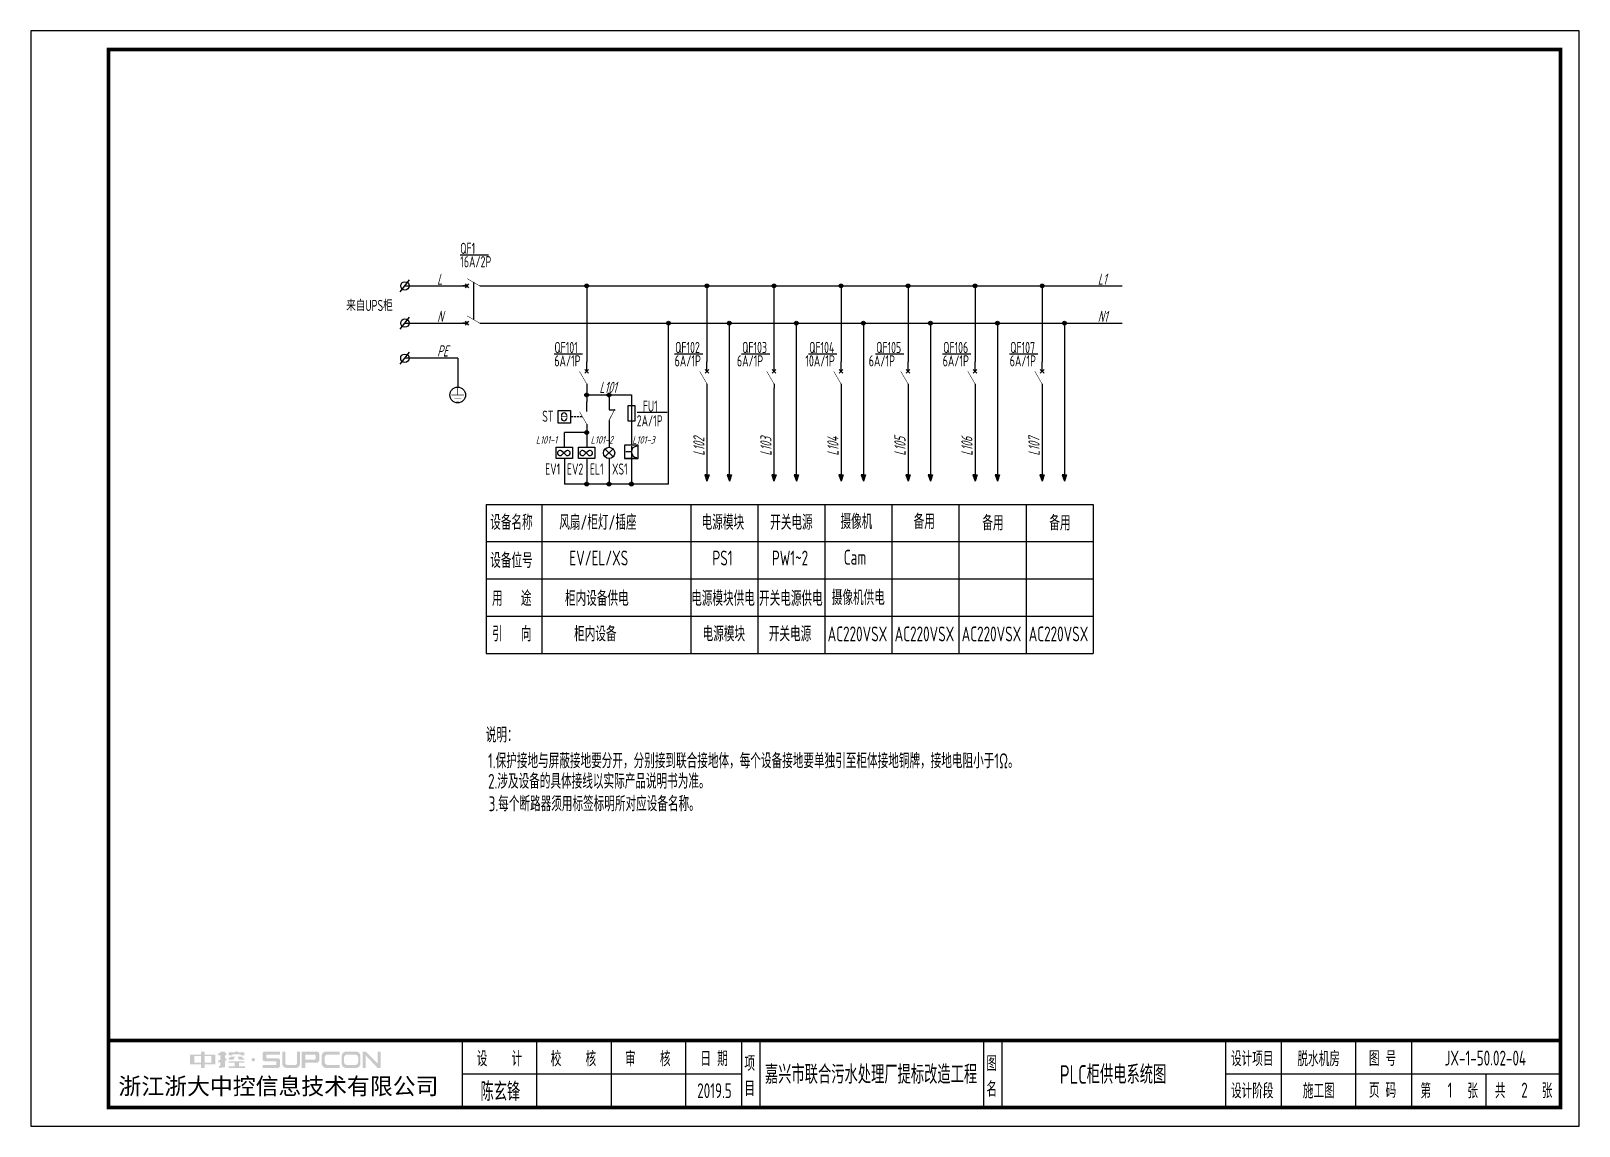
# Model space of a CAD drawing. Header units: millimetres. Extents: x 30557 to 235556, y -116603 to -73383.
# Drawn here: x 94294 to 98452, y -76323 to -73383 of the extents above; entities that cross this region are included whole.
import ezdxf
from ezdxf.enums import TextEntityAlignment as Align

# ---------------------------------------------------------------- set-up
doc = ezdxf.new("R2010")
doc.units = ezdxf.units.MM
for name, color, linetype in [('1', 3, 'Continuous'), ('ABDE_DENG', 4, 'Continuous'), ('AXIS', 4, 'Continuous'), ('HZ', 7, 'Continuous'), ('文字', 5, 'Continuous')]:
    doc.layers.add(name, color=color, linetype=linetype)
doc.layers.add('_Drawing', color=7, linetype='Continuous', lineweight=25)
doc.styles.add('supcon', font='sceie.shx', dxfattribs={"width": 0.75, "height": 40, "bigfont": 'sceic.shx'})
doc.styles.add('SYS', font='romans.shx', dxfattribs={"width": 0.7})
doc.styles.add('Title', font='', dxfattribs={"height": 45})
doc.styles.add('宋体', font='')
doc.styles.get('Title').set_extended_font_data('SimHei')
doc.styles.get('宋体').set_extended_font_data('SimSun')

msp = doc.modelspace()

# ---------------------------------------------------------------- texts
at = {"color": 3, "style": 'supcon', "width": 0.75}
for s, height, p in [('脱水机房', 40, (97752.2, -76140.5)), ('陈玄锋', 50, (95554.3, -76228)), ('2019.5', 40, (96129.3, -76228)), ('1', 40, (98104.8, -76226.6))]:
    msp.add_text(s, height=height, dxfattribs=at).set_placement(p, align=Align.MIDDLE)
at = {"layer": '1', "color": 0, "style": 'supcon', "width": 0.75}
for s, height, p in [('QF1', 30, (95446.6, -73981.5)), ('16A/2P', 30, (95446.6, -74017.5)), ('来自UPS柜', 30, (95140.2, -74134.9)), ('QF101', 30, (95699.4, -74247.7)), ('QF102', 30, (96023.7, -74247.7)), ('QF103', 30, (96203.7, -74247.7)), ('QF104', 30, (96383.7, -74247.7)), ('QF105', 30, (96563.7, -74247.7)), ('QF106', 30, (96743.7, -74247.7)), ('QF107', 30, (96923.7, -74247.7)), ('6A/1P', 30, (95699.4, -74283.6)), ('6A/1P', 30, (96022.5, -74283.6)), ('6A/1P', 30, (96189.8, -74283.6)), ('10A/1P', 30, (96373.5, -74283.6)), ('6A/1P', 30, (96543.8, -74283.6)), ('6A/1P', 30, (96742.5, -74283.6)), ('6A/1P', 30, (96922.5, -74283.6)), ('FU1', 30, (95936.9, -74405.2)), ('ST', 30, (95666.7, -74432.4)), ('2A/1P', 30, (95920.6, -74444.5)), ('EV1', 30, (95674.5, -74574.1)), ('EV2', 30, (95733, -74574.1)), ('EL1', 30, (95794.5, -74574.1)), ('XS1', 30, (95854.1, -74574.1)), ('设备名称', 40, (95527.1, -74722.3)), ('设备位号', 40, (95527.1, -74824.5)), ('用   途', 40, (95532, -74926.5)), ('引   向', 40, (95532, -75021.8))]:
    msp.add_text(s, height=height, dxfattribs=at).set_placement(p)
at = {"layer": '1', "color": 0, "style": 'supcon', "oblique": 15, "width": 0.75}
for s, p in [('L', (95384.4, -74064.3)), ('L1', (97158.8, -74064.3)), ('N', (95384.4, -74164.3)), ('N1', (97158.8, -74164.3)), ('PE', (95384.4, -74257.1))]:
    msp.add_text(s, height=30, dxfattribs=at).set_placement(p)
for s, height, rotation, p in [('L101', 30, 0.2156, (95820.3, -74354.9)), ('L102', 30, 90.2156, (96102.6, -74523.3)), ('L103', 30, 90.2156, (96282.6, -74523.3)), ('L105', 30, 90.2156, (96642.6, -74523.3)), ('L106', 30, 90.2156, (96822.6, -74523.3)), ('L107', 30, 90.2156, (97002.6, -74523.3)), ('L101-1', 20, 0.2156, (95649.7, -74490.9)), ('L101-2', 20, 0.2156, (95796.7, -74490.9)), ('L101-3', 20, 0.2156, (95908.5, -74490.9)), ('L104', 30, 90.2156, (96462.6, -74523.3))]:
    msp.add_text(s, height=height, rotation=rotation, dxfattribs=at).set_placement(p)
at = {"layer": '1', "color": 7, "style": 'supcon', "width": 0.75}
for s, p in [('摄像机', (96467.8, -74720.2)), ('风扇/柜灯/插座', (95712.4, -74722.3)), ('电源模块', (96094.9, -74722.3)), ('开关电源', (96279, -74722.3)), ('备用', (96848.8, -74723.8)), ('备用', (97028.8, -74723.8)), ('EV/EL/XS', (95739.6, -74818)), ('PS1', (96123.9, -74818)), ('PW1~2', (96283.7, -74818)), ('Cam', (96476.7, -74815.9)), ('柜内设备供电', (95728, -74926.5)), ('电源模块供电', (96066.8, -74926.5)), ('开关电源供电', (96248.9, -74926.5)), ('摄像机供电', (96444.4, -74924.4)), ('柜内设备', (95752.4, -75021.8)), ('电源模块', (96097.5, -75021.8)), ('开关电源', (96275.3, -75021.8)), ('AC220VSX', (96433.4, -75021.8)), ('AC220VSX', (96793.4, -75021.8)), ('AC220VSX', (96973.4, -75021.8)), ('说明：', (95515, -75293.3)), ('1.保护接地与屏蔽接地要分开，分别接到联合接地体，每个设备接地要单独引至柜体接地铜牌，接地电阻小于1Ω。', (95521.3, -75362.5)), ('2.涉及设备的具体接线以实际产品说明书为准。', (95521.3, -75417.4)), ('3.每个断路器须用标签标明所对应设备名称。', (95522.9, -75477.8))]:
    msp.add_text(s, height=40, dxfattribs=at).set_placement(p)
at = {"layer": '1', "color": 1, "style": 'supcon', "width": 0.75}
for s, p in [('备用', (96664.4, -74720.1)), ('AC220VSX', (96613.4, -75021.8))]:
    msp.add_text(s, height=40, dxfattribs=at).set_placement(p)
at = {"layer": '_Drawing', "color": 3, "style": 'supcon', "width": 0.75}
for s, height, p in [('JX-1-50.02-04', 40, (98200, -76140.5)), ('嘉兴市联合污水处理厂提标改造工程', 50, (96549.9, -76181.9)), ('PLC柜供电系统图', 50, (97199.9, -76181.9)), ('2', 40, (98304.8, -76226.6))]:
    msp.add_text(s, height=height, dxfattribs=at).set_placement(p, align=Align.MIDDLE)

# ---------------------------------------------------------------- blocks, each defined once
blk = doc.blocks.new('中控·SUPCON')
at = {"linetype": 'Continuous'}
h = blk.add_hatch(color=2, dxfattribs=at)
h.dxf.hatch_style = 1
h.paths.add_polyline_path([(34, 33), (20, 33), (20, 37), (15, 37), (15, 36), (15, 33), (0, 33), (0, 20), (13, 20), (15, 20), (15, 15), (20, 15), (20, 20), (22, 20), (34, 20)])
h.paths.add_polyline_path([(20, 30), (20, 31), (29, 31), (29, 22), (20, 22)], flags=16)
h.paths.add_polyline_path([(15, 30), (15, 22), (6, 22), (6, 31), (15, 31)], flags=16)
h.paths.add_polyline_path([(47, 32), (49, 32), (49, 35), (47, 35), (47, 37), (41, 37), (41, 35), (38, 35), (38, 32), (41, 32), (41, 25.8), (38, 25), (38, 22), (41, 22.8), (41, 18.3), (39, 17), (39, 15), (47, 16), (47, 24.5), (49, 25), (49, 28), (47, 27.5)])
h.paths.add_polyline_path([(61, 30), (55, 30), (52, 28), (52, 26), (58, 26)])
h.paths.add_polyline_path([(73, 28), (71, 28), (70, 30), (64, 30), (66, 26), (73, 26)])
h.paths.add_polyline_path([(73, 36), (64.6, 36), (64.6, 37), (60.4, 37), (60.4, 36), (52, 36), (52, 32), (56.8, 32), (56.8, 33.1), (68.2, 33.1), (68.2, 32), (73, 32)])
h.paths.add_polyline_path([(66, 22), (73, 22), (73, 24), (52, 24), (52, 22), (60, 22), (60, 17), (52, 17), (52, 15), (74, 15), (74, 17), (66, 17)])
h.paths.add_polyline_path([(82.7, 26.1, 1), (87.6, 26.1, 1)])
h.paths.add_polyline_path([(118, 28), (103.5, 28, -0.414214), (102.5, 29), (102.5, 32, -0.414214), (103.5, 33), (121, 33), (121, 37), (100.5, 37, 0.414214), (97.5, 34), (97.5, 27, 0.414214), (100.5, 24), (115, 24, -0.414214), (116, 23), (116, 20, -0.414214), (115, 19), (97.5, 19), (97.5, 15), (118, 15, 0.414214), (121, 18), (121, 25, 0.414214)])
h.paths.add_polyline_path([(128, 37), (124, 37), (124, 36), (124, 21, 0.414214), (130, 15), (142, 15, 0.414214), (148, 21), (148, 37), (144, 37), (144, 22, -0.414214), (141, 19), (131, 19, -0.414214), (128, 22)])
h.paths.add_polyline_path([(174, 26), (174, 33, 0.414214), (170, 37), (150, 37), (150, 36), (150, 15), (155, 15), (155, 22), (170, 22, 0.414214)])
h.paths.add_polyline_path([(167, 26), (155, 26), (155, 33), (167, 33, -0.414214), (169, 31), (169, 28, -0.414214)], flags=16)
h.paths.add_polyline_path([(201, 19), (185, 19, -0.414214), (181, 23), (181, 29, -0.414214), (185, 33), (201, 33), (201, 37), (183, 37, 0.414214), (177, 31), (177, 21, 0.414214), (183, 15), (201, 15)])
h.paths.add_polyline_path([(229, 21), (229, 31, 0.414214), (223, 37), (210, 37, 0.414214), (204, 31), (204, 21, 0.414214), (210, 15), (223, 15, 0.414214)])
h.paths.add_polyline_path([(207, 23), (207, 29, -0.414214), (211, 33), (222, 33, -0.414214), (226, 29), (226, 23, -0.414214), (222, 19), (211, 19, -0.414214)], flags=16)
h.paths.add_polyline_path([(236, 32.1), (252, 15), (256, 15), (256, 37), (252, 37), (252, 21), (236, 37), (232, 37), (232, 36), (232, 15), (236, 15)])
h = blk.add_hatch(color=2, dxfattribs=at)
h.dxf.hatch_style = 1
h.paths.add_polyline_path([(34, 33), (20, 33), (20, 37), (15, 37), (15, 36), (15, 33), (0, 33), (0, 20), (13, 20), (15, 20), (15, 15), (20, 15), (20, 20), (22, 20), (34, 20)])
h.paths.add_polyline_path([(20, 30), (20, 31), (29, 31), (29, 22), (20, 22)], flags=16)
h.paths.add_polyline_path([(15, 30), (15, 22), (6, 22), (6, 31), (15, 31)], flags=16)
h.paths.add_polyline_path([(47, 32), (49, 32), (49, 35), (47, 35), (47, 37), (41, 37), (41, 35), (38, 35), (38, 32), (41, 32), (41, 25.8), (38, 25), (38, 22), (41, 22.8), (41, 18.3), (39, 17), (39, 15), (47, 16), (47, 24.5), (49, 25), (49, 28), (47, 27.5)])
h.paths.add_polyline_path([(61, 30), (55, 30), (52, 28), (52, 26), (58, 26)])
h.paths.add_polyline_path([(73, 28), (71, 28), (70, 30), (64, 30), (66, 26), (73, 26)])
h.paths.add_polyline_path([(73, 36), (64.6, 36), (64.6, 37), (60.4, 37), (60.4, 36), (52, 36), (52, 32), (56.8, 32), (56.8, 33.1), (68.2, 33.1), (68.2, 32), (73, 32)])
h.paths.add_polyline_path([(66, 22), (73, 22), (73, 24), (52, 24), (52, 22), (60, 22), (60, 17), (52, 17), (52, 15), (74, 15), (74, 17), (66, 17)])
h.paths.add_polyline_path([(82.7, 26.1, 1), (87.6, 26.1, 1)])
h.paths.add_polyline_path([(118, 28), (103.5, 28, -0.414214), (102.5, 29), (102.5, 32, -0.414214), (103.5, 33), (121, 33), (121, 37), (100.5, 37, 0.414214), (97.5, 34), (97.5, 27, 0.414214), (100.5, 24), (115, 24, -0.414214), (116, 23), (116, 20, -0.414214), (115, 19), (97.5, 19), (97.5, 15), (118, 15, 0.414214), (121, 18), (121, 25, 0.414214)])
h.paths.add_polyline_path([(128, 37), (124, 37), (124, 36), (124, 21, 0.414214), (130, 15), (142, 15, 0.414214), (148, 21), (148, 37), (144, 37), (144, 22, -0.414214), (141, 19), (131, 19, -0.414214), (128, 22)])
h.paths.add_polyline_path([(174, 26), (174, 33, 0.414214), (170, 37), (150, 37), (150, 36), (150, 15), (155, 15), (155, 22), (170, 22, 0.414214)])
h.paths.add_polyline_path([(167, 26), (155, 26), (155, 33), (167, 33, -0.414214), (169, 31), (169, 28, -0.414214)], flags=16)
h.paths.add_polyline_path([(201, 19), (185, 19, -0.414214), (181, 23), (181, 29, -0.414214), (185, 33), (201, 33), (201, 37), (183, 37, 0.414214), (177, 31), (177, 21, 0.414214), (183, 15), (201, 15)])
h.paths.add_polyline_path([(229, 21), (229, 31, 0.414214), (223, 37), (210, 37, 0.414214), (204, 31), (204, 21, 0.414214), (210, 15), (223, 15, 0.414214)])
h.paths.add_polyline_path([(207, 23), (207, 29, -0.414214), (211, 33), (222, 33, -0.414214), (226, 29), (226, 23, -0.414214), (222, 19), (211, 19, -0.414214)], flags=16)
h.paths.add_polyline_path([(236, 32.1), (252, 15), (256, 15), (256, 37), (252, 37), (252, 21), (236, 37), (232, 37), (232, 36), (232, 15), (236, 15)])
h = blk.add_hatch(color=2, dxfattribs=at)
h.dxf.hatch_style = 1
h.paths.add_polyline_path([(34, 33), (20, 33), (20, 37), (15, 37), (15, 36), (15, 33), (0, 33), (0, 20), (13, 20), (15, 20), (15, 15), (20, 15), (20, 20), (22, 20), (34, 20)])
h.paths.add_polyline_path([(20, 30), (20, 31), (29, 31), (29, 22), (20, 22)], flags=16)
h.paths.add_polyline_path([(15, 30), (15, 22), (6, 22), (6, 31), (15, 31)], flags=16)
h.paths.add_polyline_path([(47, 32), (49, 32), (49, 35), (47, 35), (47, 37), (41, 37), (41, 35), (38, 35), (38, 32), (41, 32), (41, 25.8), (38, 25), (38, 22), (41, 22.8), (41, 18.3), (39, 17), (39, 15), (47, 16), (47, 24.5), (49, 25), (49, 28), (47, 27.5)])
h.paths.add_polyline_path([(61, 30), (55, 30), (52, 28), (52, 26), (58, 26)])
h.paths.add_polyline_path([(73, 28), (71, 28), (70, 30), (64, 30), (66, 26), (73, 26)])
h.paths.add_polyline_path([(73, 36), (64.6, 36), (64.6, 37), (60.4, 37), (60.4, 36), (52, 36), (52, 32), (56.8, 32), (56.8, 33.1), (68.2, 33.1), (68.2, 32), (73, 32)])
h.paths.add_polyline_path([(66, 22), (73, 22), (73, 24), (52, 24), (52, 22), (60, 22), (60, 17), (52, 17), (52, 15), (74, 15), (74, 17), (66, 17)])
h.paths.add_polyline_path([(82.7, 26.1, 1), (87.6, 26.1, 1)])
h.paths.add_polyline_path([(118, 28), (103.5, 28, -0.414214), (102.5, 29), (102.5, 32, -0.414214), (103.5, 33), (121, 33), (121, 37), (100.5, 37, 0.414214), (97.5, 34), (97.5, 27, 0.414214), (100.5, 24), (115, 24, -0.414214), (116, 23), (116, 20, -0.414214), (115, 19), (97.5, 19), (97.5, 15), (118, 15, 0.414214), (121, 18), (121, 25, 0.414214)])
h.paths.add_polyline_path([(128, 37), (124, 37), (124, 36), (124, 21, 0.414214), (130, 15), (142, 15, 0.414214), (148, 21), (148, 37), (144, 37), (144, 22, -0.414214), (141, 19), (131, 19, -0.414214), (128, 22)])
h.paths.add_polyline_path([(174, 26), (174, 33, 0.414214), (170, 37), (150, 37), (150, 36), (150, 15), (155, 15), (155, 22), (170, 22, 0.414214)])
h.paths.add_polyline_path([(167, 26), (155, 26), (155, 33), (167, 33, -0.414214), (169, 31), (169, 28, -0.414214)], flags=16)
h.paths.add_polyline_path([(201, 19), (185, 19, -0.414214), (181, 23), (181, 29, -0.414214), (185, 33), (201, 33), (201, 37), (183, 37, 0.414214), (177, 31), (177, 21, 0.414214), (183, 15), (201, 15)])
h.paths.add_polyline_path([(229, 21), (229, 31, 0.414214), (223, 37), (210, 37, 0.414214), (204, 31), (204, 21, 0.414214), (210, 15), (223, 15, 0.414214)])
h.paths.add_polyline_path([(207, 23), (207, 29, -0.414214), (211, 33), (222, 33, -0.414214), (226, 29), (226, 23, -0.414214), (222, 19), (211, 19, -0.414214)], flags=16)
h.paths.add_polyline_path([(236, 32.1), (252, 15), (256, 15), (256, 37), (252, 37), (252, 21), (236, 37), (232, 37), (232, 36), (232, 15), (236, 15)])
h = blk.add_hatch(color=2, dxfattribs=at)
h.dxf.hatch_style = 1
h.paths.add_polyline_path([(34, 33), (20, 33), (20, 37), (15, 37), (15, 36), (15, 33), (0, 33), (0, 20), (13, 20), (15, 20), (15, 15), (20, 15), (20, 20), (22, 20), (34, 20)])
h.paths.add_polyline_path([(20, 30), (20, 31), (29, 31), (29, 22), (20, 22)], flags=16)
h.paths.add_polyline_path([(15, 30), (15, 22), (6, 22), (6, 31), (15, 31)], flags=16)
h.paths.add_polyline_path([(47, 32), (49, 32), (49, 35), (47, 35), (47, 37), (41, 37), (41, 35), (38, 35), (38, 32), (41, 32), (41, 25.8), (38, 25), (38, 22), (41, 22.8), (41, 18.3), (39, 17), (39, 15), (47, 16), (47, 24.5), (49, 25), (49, 28), (47, 27.5)])
h.paths.add_polyline_path([(61, 30), (55, 30), (52, 28), (52, 26), (58, 26)])
h.paths.add_polyline_path([(73, 28), (71, 28), (70, 30), (64, 30), (66, 26), (73, 26)])
h.paths.add_polyline_path([(73, 36), (64.6, 36), (64.6, 37), (60.4, 37), (60.4, 36), (52, 36), (52, 32), (56.8, 32), (56.8, 33.1), (68.2, 33.1), (68.2, 32), (73, 32)])
h.paths.add_polyline_path([(66, 22), (73, 22), (73, 24), (52, 24), (52, 22), (60, 22), (60, 17), (52, 17), (52, 15), (74, 15), (74, 17), (66, 17)])
h.paths.add_polyline_path([(82.7, 26.1, 1), (87.6, 26.1, 1)])
h.paths.add_polyline_path([(118, 28), (103.5, 28, -0.414214), (102.5, 29), (102.5, 32, -0.414214), (103.5, 33), (121, 33), (121, 37), (100.5, 37, 0.414214), (97.5, 34), (97.5, 27, 0.414214), (100.5, 24), (115, 24, -0.414214), (116, 23), (116, 20, -0.414214), (115, 19), (97.5, 19), (97.5, 15), (118, 15, 0.414214), (121, 18), (121, 25, 0.414214)])
h.paths.add_polyline_path([(128, 37), (124, 37), (124, 36), (124, 21, 0.414214), (130, 15), (142, 15, 0.414214), (148, 21), (148, 37), (144, 37), (144, 22, -0.414214), (141, 19), (131, 19, -0.414214), (128, 22)])
h.paths.add_polyline_path([(174, 26), (174, 33, 0.414214), (170, 37), (150, 37), (150, 36), (150, 15), (155, 15), (155, 22), (170, 22, 0.414214)])
h.paths.add_polyline_path([(167, 26), (155, 26), (155, 33), (167, 33, -0.414214), (169, 31), (169, 28, -0.414214)], flags=16)
h.paths.add_polyline_path([(201, 19), (185, 19, -0.414214), (181, 23), (181, 29, -0.414214), (185, 33), (201, 33), (201, 37), (183, 37, 0.414214), (177, 31), (177, 21, 0.414214), (183, 15), (201, 15)])
h.paths.add_polyline_path([(229, 21), (229, 31, 0.414214), (223, 37), (210, 37, 0.414214), (204, 31), (204, 21, 0.414214), (210, 15), (223, 15, 0.414214)])
h.paths.add_polyline_path([(207, 23), (207, 29, -0.414214), (211, 33), (222, 33, -0.414214), (226, 29), (226, 23, -0.414214), (222, 19), (211, 19, -0.414214)], flags=16)
h.paths.add_polyline_path([(236, 32.1), (252, 15), (256, 15), (256, 37), (252, 37), (252, 21), (236, 37), (232, 37), (232, 36), (232, 15), (236, 15)])
h = blk.add_hatch(color=2, dxfattribs=at)
h.dxf.hatch_style = 1
h.paths.add_polyline_path([(34, 33), (20, 33), (20, 37), (15, 37), (15, 36), (15, 33), (0, 33), (0, 20), (13, 20), (15, 20), (15, 15), (20, 15), (20, 20), (22, 20), (34, 20)])
h.paths.add_polyline_path([(20, 30), (20, 31), (29, 31), (29, 22), (20, 22)], flags=16)
h.paths.add_polyline_path([(15, 30), (15, 22), (6, 22), (6, 31), (15, 31)], flags=16)
h.paths.add_polyline_path([(47, 32), (49, 32), (49, 35), (47, 35), (47, 37), (41, 37), (41, 35), (38, 35), (38, 32), (41, 32), (41, 25.8), (38, 25), (38, 22), (41, 22.8), (41, 18.3), (39, 17), (39, 15), (47, 16), (47, 24.5), (49, 25), (49, 28), (47, 27.5)])
h.paths.add_polyline_path([(61, 30), (55, 30), (52, 28), (52, 26), (58, 26)])
h.paths.add_polyline_path([(73, 28), (71, 28), (70, 30), (64, 30), (66, 26), (73, 26)])
h.paths.add_polyline_path([(73, 36), (64.6, 36), (64.6, 37), (60.4, 37), (60.4, 36), (52, 36), (52, 32), (56.8, 32), (56.8, 33.1), (68.2, 33.1), (68.2, 32), (73, 32)])
h.paths.add_polyline_path([(66, 22), (73, 22), (73, 24), (52, 24), (52, 22), (60, 22), (60, 17), (52, 17), (52, 15), (74, 15), (74, 17), (66, 17)])
h.paths.add_polyline_path([(82.7, 26.1, 1), (87.6, 26.1, 1)])
h.paths.add_polyline_path([(118, 28), (103.5, 28, -0.414214), (102.5, 29), (102.5, 32, -0.414214), (103.5, 33), (121, 33), (121, 37), (100.5, 37, 0.414214), (97.5, 34), (97.5, 27, 0.414214), (100.5, 24), (115, 24, -0.414214), (116, 23), (116, 20, -0.414214), (115, 19), (97.5, 19), (97.5, 15), (118, 15, 0.414214), (121, 18), (121, 25, 0.414214)])
h.paths.add_polyline_path([(128, 37), (124, 37), (124, 36), (124, 21, 0.414214), (130, 15), (142, 15, 0.414214), (148, 21), (148, 37), (144, 37), (144, 22, -0.414214), (141, 19), (131, 19, -0.414214), (128, 22)])
h.paths.add_polyline_path([(174, 26), (174, 33, 0.414214), (170, 37), (150, 37), (150, 36), (150, 15), (155, 15), (155, 22), (170, 22, 0.414214)])
h.paths.add_polyline_path([(167, 26), (155, 26), (155, 33), (167, 33, -0.414214), (169, 31), (169, 28, -0.414214)], flags=16)
h.paths.add_polyline_path([(201, 19), (185, 19, -0.414214), (181, 23), (181, 29, -0.414214), (185, 33), (201, 33), (201, 37), (183, 37, 0.414214), (177, 31), (177, 21, 0.414214), (183, 15), (201, 15)])
h.paths.add_polyline_path([(229, 21), (229, 31, 0.414214), (223, 37), (210, 37, 0.414214), (204, 31), (204, 21, 0.414214), (210, 15), (223, 15, 0.414214)])
h.paths.add_polyline_path([(207, 23), (207, 29, -0.414214), (211, 33), (222, 33, -0.414214), (226, 29), (226, 23, -0.414214), (222, 19), (211, 19, -0.414214)], flags=16)
h.paths.add_polyline_path([(236, 32.1), (252, 15), (256, 15), (256, 37), (252, 37), (252, 21), (236, 37), (232, 37), (232, 36), (232, 15), (236, 15)])
h = blk.add_hatch(color=2, dxfattribs=at)
h.dxf.hatch_style = 1
h.paths.add_polyline_path([(34, 33), (20, 33), (20, 37), (15, 37), (15, 36), (15, 33), (0, 33), (0, 20), (13, 20), (15, 20), (15, 15), (20, 15), (20, 20), (22, 20), (34, 20)])
h.paths.add_polyline_path([(20, 30), (20, 31), (29, 31), (29, 22), (20, 22)], flags=16)
h.paths.add_polyline_path([(15, 30), (15, 22), (6, 22), (6, 31), (15, 31)], flags=16)
h.paths.add_polyline_path([(47, 32), (49, 32), (49, 35), (47, 35), (47, 37), (41, 37), (41, 35), (38, 35), (38, 32), (41, 32), (41, 25.8), (38, 25), (38, 22), (41, 22.8), (41, 18.3), (39, 17), (39, 15), (47, 16), (47, 24.5), (49, 25), (49, 28), (47, 27.5)])
h.paths.add_polyline_path([(61, 30), (55, 30), (52, 28), (52, 26), (58, 26)])
h.paths.add_polyline_path([(73, 28), (71, 28), (70, 30), (64, 30), (66, 26), (73, 26)])
h.paths.add_polyline_path([(73, 36), (64.6, 36), (64.6, 37), (60.4, 37), (60.4, 36), (52, 36), (52, 32), (56.8, 32), (56.8, 33.1), (68.2, 33.1), (68.2, 32), (73, 32)])
h.paths.add_polyline_path([(66, 22), (73, 22), (73, 24), (52, 24), (52, 22), (60, 22), (60, 17), (52, 17), (52, 15), (74, 15), (74, 17), (66, 17)])
h.paths.add_polyline_path([(82.7, 26.1, 1), (87.6, 26.1, 1)])
h.paths.add_polyline_path([(118, 28), (103.5, 28, -0.414214), (102.5, 29), (102.5, 32, -0.414214), (103.5, 33), (121, 33), (121, 37), (100.5, 37, 0.414214), (97.5, 34), (97.5, 27, 0.414214), (100.5, 24), (115, 24, -0.414214), (116, 23), (116, 20, -0.414214), (115, 19), (97.5, 19), (97.5, 15), (118, 15, 0.414214), (121, 18), (121, 25, 0.414214)])
h.paths.add_polyline_path([(128, 37), (124, 37), (124, 36), (124, 21, 0.414214), (130, 15), (142, 15, 0.414214), (148, 21), (148, 37), (144, 37), (144, 22, -0.414214), (141, 19), (131, 19, -0.414214), (128, 22)])
h.paths.add_polyline_path([(174, 26), (174, 33, 0.414214), (170, 37), (150, 37), (150, 36), (150, 15), (155, 15), (155, 22), (170, 22, 0.414214)])
h.paths.add_polyline_path([(167, 26), (155, 26), (155, 33), (167, 33, -0.414214), (169, 31), (169, 28, -0.414214)], flags=16)
h.paths.add_polyline_path([(201, 19), (185, 19, -0.414214), (181, 23), (181, 29, -0.414214), (185, 33), (201, 33), (201, 37), (183, 37, 0.414214), (177, 31), (177, 21, 0.414214), (183, 15), (201, 15)])
h.paths.add_polyline_path([(229, 21), (229, 31, 0.414214), (223, 37), (210, 37, 0.414214), (204, 31), (204, 21, 0.414214), (210, 15), (223, 15, 0.414214)])
h.paths.add_polyline_path([(207, 23), (207, 29, -0.414214), (211, 33), (222, 33, -0.414214), (226, 29), (226, 23, -0.414214), (222, 19), (211, 19, -0.414214)], flags=16)
h.paths.add_polyline_path([(236, 32.1), (252, 15), (256, 15), (256, 37), (252, 37), (252, 21), (236, 37), (232, 37), (232, 36), (232, 15), (236, 15)])
blk = doc.blocks.new('supcon图框')
at = {"linetype": 'Continuous'}
for p, q in [((6145.7, 4361.7), (1987.7, 4361.7)), ((1987.7, 4361.7), (1987.7, 1421.7)), ((6145.7, 1421.7), (6145.7, 4361.7)), ((1987.7, 1421.7), (6145.7, 1421.7))]:
    blk.add_line(p, q, dxfattribs=at)
for p, q in [((3145.7, 1651.7), (3145.7, 1471.7)), ((3345.7, 1651.7), (3345.7, 1471.7)), ((3545.7, 1651.7), (3545.7, 1471.7)), ((3745.7, 1651.7), (3745.7, 1471.7)), ((3895.7, 1651.7), (3895.7, 1471.7)), ((3945.7, 1651.7), (3945.7, 1471.7)), ((4545.7, 1651.7), (4545.7, 1471.7)), ((4595.7, 1651.7), (4595.7, 1471.7)), ((5195.7, 1651.7), (5195.7, 1471.7)), ((5345.7, 1651.7), (5345.7, 1471.7)), ((5545.7, 1651.7), (5545.7, 1471.7)), ((5695.7, 1651.7), (5695.7, 1471.7)), ((3145.7, 1561.7), (3895.7, 1561.7)), ((5195.7, 1561.7), (6095.7, 1561.7)), ((5895.7, 1561.7), (5895.7, 1471.7))]:
    blk.add_line(p, q)
at = {"linetype": 'Continuous', "const_width": 10}
blk.add_lwpolyline([(2195.7, 4311.7), (6095.7, 4311.7), (6095.7, 1471.7), (2195.7, 1471.7)], close=True, dxfattribs=at)
blk.add_lwpolyline([(2195.7, 1651.7), (6095.7, 1651.7)], dxfattribs=at)
at = {"linetype": 'Continuous', "xscale": 2, "yscale": 2, "zscale": 2}
blk.add_blockref('中控·SUPCON', (2414.6, 1547.7), dxfattribs=at)
at = {"style": 'supcon', "width": 0.75}
for s, p in [('设    计', (3246.2, 1604.2)), ('校    核', (3444.8, 1604.2)), ('审    核', (3644.5, 1604.2)), ('日 期', (3822.5, 1604.2)), ('设计项目', (5268, 1604.2)), ('图 号', (5618, 1604.2)), ('项', (3918.2, 1590.7)), ('图', (4568.2, 1590.7)), ('目', (3918.2, 1522.9)), ('名', (4568.2, 1522.9)), ('设计阶段', (5268, 1518.1)), ('施工图', (5446.5, 1518.1)), ('页 码', (5618, 1518.1)), ('第      张', (5797, 1518.1)), ('共      张', (5997, 1518.1))]:
    blk.add_text(s, height=40, dxfattribs=at).set_placement(p, align=Align.MIDDLE)
at = {"style": 'Title'}
blk.add_text('浙江浙大中控信息技术有限公司', height=45, dxfattribs=at).set_placement((2222.8, 1506.2))
blk = doc.blocks.new('S_301')
at = {"color": 0, "const_width": 0.3}
blk.add_lwpolyline([(0, -7.5), (-4.3, -0.06)], dxfattribs=at)
at = {"color": 0}
for points in [[(0, 0), (0, 5.72)], [(0, -7.5), (0, -10)]]:
    blk.add_lwpolyline(points, dxfattribs=at)
at = {"layer": 'HZ', "color": 7, "linetype": 'Continuous', "style": 'SYS', "width": 0.7, "flags": 1}
for tag in ['XYVALUE', 'VALUE']:
    blk.add_attdef(tag, text='', height=0.02, dxfattribs=at).set_placement((-0.55, 8.72), align=Align.MIDDLE)
blk = doc.blocks.new('1P断路器')
at = {"layer": '1', "color": 4}
for p, q in [((10913.1, 36538.9), (10903.8, 36530.3)), ((10913.1, 36530.3), (10903.8, 36538.9))]:
    blk.add_line(p, q, dxfattribs=at)
at = {"layer": 'ABDE_DENG', "linetype": 'Continuous', "xscale": 4, "yscale": 4, "zscale": 4}
blk.add_blockref('S_301', (10908.5, 36534.6), dxfattribs=at)
blk = doc.blocks.new('XX')
at = {"layer": 'ABDE_DENG', "linetype": 'Continuous'}
for p, q in [((-4.5, 0), (-5.5, 0)), ((-3, 0), (-4, 0)), ((-1.5, 0), (-2.5, 0)), ((0, 0), (-1, 0))]:
    blk.add_line(p, q, dxfattribs=at)
blk = doc.blocks.new('温控开关')
at = {"color": 4, "lineweight": -3}
for p, q in [((10981.5, 36493.3), (10981.5, 36523.3)), ((10981.5, 36523.3), (11011.5, 36523.3)), ((11011.5, 36523.3), (11011.5, 36508.3)), ((11011.5, 36493.3), (10981.5, 36493.3)), ((11011.5, 36508.3), (11011.5, 36493.3))]:
    blk.add_line(p, q, dxfattribs=at)
for centre, start, end in [((10995.9, 36511.4), 1.6021, 178.3979), ((10995.9, 36505.2), 181.6021, 358.3979)]:
    blk.add_arc(centre, 6.46, start, end, dxfattribs=at)
at = {"layer": 'ABDE_DENG', "linetype": 'Continuous'}
for name, p, xscale, yscale, zscale in [('S_301', (11049.8, 36521.1), 4, 4, 4), ('XX', (11039, 36508.3), 5, 5, 5)]:
    blk.add_blockref(name, p, dxfattribs=dict(at, xscale=xscale, yscale=yscale, zscale=zscale))
at = {"layer": '1', "color": 4, "style": '宋体', "width": 0.75}
blk.add_text('I', height=15, rotation=90.2156, dxfattribs=at).set_placement((11003.4, 36504.3))
blk = doc.blocks.new('风扇')
at = {"layer": 'AXIS', "color": 0, "linetype": 'ByBlock'}
blk.add_lwpolyline([(10385.5, 36501.6), (10434.1, 36501.6), (10434.1, 36467.7), (10385.5, 36467.7)], close=True, dxfattribs=at)
for centre, radius, start, end in [((10397.1, 36484.3), 7.7, 64.0101, 295.9899), ((10334.7, 36401.1), 111.5, 43.1584, 53.9119), ((10498.1, 36382.6), 136.1, 127.0612, 135.8685), ((10419.5, 36484.3), 7.7, 244.0101, 115.9899)]:
    blk.add_arc(centre, radius, start, end, dxfattribs=at)
blk = doc.blocks.new('S_302')
at = {"color": 0, "linetype": 'Continuous'}
for p, q in [((0, 3.75), (0, 0)), ((0, 0), (2.98, 0))]:
    blk.add_line(p, q, dxfattribs=at)
at = {"color": 0, "linetype": 'Continuous', "const_width": 0.3}
blk.add_lwpolyline([(0, -5), (2.78, 0.46)], dxfattribs=at)
at = {"color": 0, "linetype": 'Continuous'}
blk.add_lwpolyline([(0, -5), (0, -8.75)], dxfattribs=at)
at = {"color": 0, "linetype": 'Continuous', "style": 'SYS', "width": 0.7, "flags": 1}
for tag in ['XYVALUE', 'VALUE']:
    blk.add_attdef(tag, text='', height=0.02, dxfattribs=at).set_placement((2.5, 6.75), align=Align.MIDDLE)
blk = doc.blocks.new('常闭开关')
at = {"layer": 'ABDE_DENG', "linetype": 'Continuous', "xscale": 5, "yscale": 5, "zscale": 5}
blk.add_blockref('S_302', (10573.1, 36568.2), dxfattribs=at)
blk = doc.blocks.new('带接地插孔的单相插座')
at = {"lineweight": -3}
for p, q in [((20810.7, 19719.9), (20774.7, 19719.9)), ((20774.7, 19719.9), (20774.7, 19683.9)), ((20810.7, 19683.9), (20810.7, 19719.9)), ((20774.7, 19683.9), (20810.7, 19683.9)), ((20810.7, 19683.9), (20774.7, 19683.9))]:
    blk.add_line(p, q, dxfattribs=at)
at = {"layer": '文字', "color": 0, "linetype": 'Continuous'}
for p, q in [((20792.7, 19716.9), (20792.7, 19686.8)), ((20792.7, 19701.9), (20777.6, 19701.9))]:
    blk.add_line(p, q, dxfattribs=at)
blk.add_arc((20807.7, 19701.9), 15, 90, 270, dxfattribs=at)

# ---------------------------------------------------------------- hatches: boundary and pattern name
h = msp.add_hatch(color=256)
h.dxf.hatch_style = 1
h.paths.add_polyline_path([(95791.1, -74067.4, 1), (95781.1, -74067.4, 1)])
h = msp.add_hatch(color=256)
h.dxf.hatch_style = 1
h.paths.add_polyline_path([(96114.2, -74067.4, 1), (96104.2, -74067.4, 1)])
h = msp.add_hatch(color=256)
h.dxf.hatch_style = 1
h.paths.add_polyline_path([(96294.2, -74067.4, 1), (96284.2, -74067.4, 1)])
h = msp.add_hatch(color=256)
h.dxf.hatch_style = 1
h.paths.add_polyline_path([(96474.2, -74067.4, 1), (96464.2, -74067.4, 1)])
h = msp.add_hatch(color=256)
h.dxf.hatch_style = 1
h.paths.add_polyline_path([(96654.2, -74067.4, 1), (96644.2, -74067.4, 1)])
h = msp.add_hatch(color=256)
h.dxf.hatch_style = 1
h.paths.add_polyline_path([(96834.2, -74067.4, 1), (96824.2, -74067.4, 1)])
h = msp.add_hatch(color=256)
h.dxf.hatch_style = 1
h.paths.add_polyline_path([(97014.2, -74067.4, 1), (97004.2, -74067.4, 1)])
h = msp.add_hatch(color=256)
h.dxf.hatch_style = 1
h.paths.add_polyline_path([(96011.1, -74167.4, 1), (96001.1, -74167.4, 1)])
h = msp.add_hatch(color=256)
h.dxf.hatch_style = 1
h.paths.add_polyline_path([(96174.2, -74167.4, 1), (96164.2, -74167.4, 1)])
h = msp.add_hatch(color=256)
h.dxf.hatch_style = 1
h.paths.add_polyline_path([(96354.2, -74167.4, 1), (96344.2, -74167.4, 1)])
h = msp.add_hatch(color=256)
h.dxf.hatch_style = 1
h.paths.add_polyline_path([(96534.2, -74167.4, 1), (96524.2, -74167.4, 1)])
h = msp.add_hatch(color=256)
h.dxf.hatch_style = 1
h.paths.add_polyline_path([(96714.2, -74167.4, 1), (96704.2, -74167.4, 1)])
h = msp.add_hatch(color=256)
h.dxf.hatch_style = 1
h.paths.add_polyline_path([(96894.2, -74167.4, 1), (96884.2, -74167.4, 1)])
h = msp.add_hatch(color=256)
h.dxf.hatch_style = 1
h.paths.add_polyline_path([(97074.2, -74167.4, 1), (97064.2, -74167.4, 1)])
h = msp.add_hatch(color=256)
h.dxf.hatch_style = 1
h.paths.add_polyline_path([(95791.1, -74360.3, 1), (95781.1, -74360.3, 1)])
h = msp.add_hatch(color=256)
h.dxf.hatch_style = 1
h.paths.add_polyline_path([(95851.1, -74360.3, 1), (95841.1, -74360.3, 1)])
h = msp.add_hatch(color=256)
h.dxf.hatch_style = 1
h.paths.add_polyline_path([(95791.1, -74461, 1), (95781.1, -74461, 1)])
h = msp.add_hatch(color=256)
h.dxf.hatch_style = 1
h.paths.add_polyline_path([(95791.1, -74599.3, 1), (95781.1, -74599.3, 1)])
h = msp.add_hatch(color=256)
h.dxf.hatch_style = 1
h.paths.add_polyline_path([(95851.1, -74599.3, 1), (95841.1, -74599.3, 1)])
h = msp.add_hatch(color=256)
h.dxf.hatch_style = 1
h.paths.add_polyline_path([(95911.1, -74599.3, 1), (95901.1, -74599.3, 1)])
at = {"layer": '1'}
for color, points in [(1, [(96109.2, -74574.4), (96103.6, -74574.4), (96109.2, -74591.2), (96114.9, -74574.4)]), (150, [(96174.9, -74574.4), (96169.3, -74574.4), (96163.6, -74574.4), (96169.3, -74591.3)]), (1, [(96289.2, -74574.4), (96283.6, -74574.4), (96289.2, -74591.2), (96294.9, -74574.4)]), (150, [(96354.9, -74574.4), (96349.3, -74574.4), (96343.6, -74574.4), (96349.3, -74591.3)]), (1, [(96469.2, -74574.4), (96463.6, -74574.4), (96469.2, -74591.2), (96474.9, -74574.4)]), (150, [(96534.9, -74574.4), (96529.3, -74574.4), (96523.6, -74574.4), (96529.3, -74591.3)]), (1, [(96649.2, -74574.4), (96643.6, -74574.4), (96649.2, -74591.2), (96654.9, -74574.4)]), (150, [(96714.9, -74574.4), (96709.3, -74574.4), (96703.6, -74574.4), (96709.3, -74591.3)]), (1, [(96829.2, -74574.4), (96823.6, -74574.4), (96829.2, -74591.2), (96834.9, -74574.4)]), (150, [(96894.9, -74574.4), (96889.3, -74574.4), (96883.6, -74574.4), (96889.3, -74591.3)]), (1, [(97009.2, -74574.4), (97003.6, -74574.4), (97009.2, -74591.2), (97014.9, -74574.4)]), (150, [(97074.9, -74574.4), (97069.3, -74574.4), (97063.6, -74574.4), (97069.3, -74591.3)])]:
    msp.add_hatch(color=color, dxfattribs=at).paths.add_polyline_path(points)

# ---------------------------------------------------------------- linework, layer by layer
at = {"linetype": 'Continuous'}
for p, q in [((95446.1, -73983.9), (95522.3, -73983.9)), ((95699, -74250.1), (95775.2, -74250.1)), ((96022.1, -74250.1), (96098.3, -74250.1)), ((96202.1, -74250.1), (96278.3, -74250.1)), ((96382.1, -74250.1), (96458.3, -74250.1)), ((96562.1, -74250.1), (96638.3, -74250.1)), ((96742.1, -74250.1), (96818.3, -74250.1)), ((96922.1, -74250.1), (96998.3, -74250.1)), ((95916, -74389.3), (95896.3, -74389.3)), ((95896.3, -74389.3), (95896.3, -74430.1)), ((95916, -74430.1), (95916, -74389.3)), ((95896.3, -74430.1), (95916, -74430.1)), ((96246.1, -74653.9), (96246.1, -75053.9)), ((96786.1, -74653.9), (96786.1, -75053.9)), ((96966.1, -74653.9), (96966.1, -75053.9)), ((97146.1, -74653.9), (97146.1, -75053.9))]:
    msp.add_line(p, q, dxfattribs=at)
at = {"color": 1}
for p, q in [((95297.7, -74067.4), (95466.6, -74067.4)), ((95500.3, -74067.4), (97224.3, -74067.4))]:
    msp.add_line(p, q, dxfattribs=at)
at = {"color": 4}
msp.add_line((95481.8, -74057.7), (95481.8, -74157.7), dxfattribs=at)
at = {"color": 150}
for p, q in [((95297.9, -74167.4), (95466.6, -74167.4)), ((95500.3, -74167.4), (97224.3, -74167.4)), ((96006.1, -74599.3), (96006.1, -74167.4))]:
    msp.add_line(p, q, dxfattribs=at)
at = {"color": 1, "lineweight": -3}
for p, q in [((95786.1, -74360.3), (95906.1, -74360.3)), ((95846.1, -74360.3), (95846.1, -74379.3)), ((95906.1, -74360.3), (95906.1, -74495.2))]:
    msp.add_line(p, q, dxfattribs=at)
msp.add_line((96001.9, -74407.3), (95921.9, -74407.3))
at = {"color": 150, "lineweight": -3}
msp.add_line((95906.1, -74531.2), (95906.1, -74599.3), dxfattribs=at)
at = {"lineweight": -3}
for p, q in [((95516.1, -74653.9), (97146.1, -74653.9)), ((95516.1, -74653.9), (95516.1, -75053.9)), ((95666.1, -74653.9), (95666.1, -75053.9)), ((96066.1, -74653.9), (96066.1, -75053.9)), ((96246.1, -74653.9), (96246.1, -75053.9)), ((96426.1, -74653.9), (96426.1, -75053.9)), ((96606.1, -74653.9), (96606.1, -75053.9)), ((96786.1, -74653.9), (96786.1, -75053.9)), ((96966.1, -74653.9), (96966.1, -75053.9)), ((96966.1, -74653.9), (96966.1, -75053.9)), ((97146.1, -74653.9), (97146.1, -75053.9)), ((95516.1, -74753.9), (97146.1, -74753.9)), ((95516.1, -74853.9), (97146.1, -74853.9)), ((95516.1, -74953.9), (97146.1, -74953.9)), ((95516.1, -75053.9), (97146.1, -75053.9))]:
    msp.add_line(p, q, dxfattribs=at)
at = {"color": 4, "const_width": 1.35}
for points in [[(95498.8, -74067.4), (95465.3, -74048)], [(95498.8, -74167.4), (95465.3, -74148)]]:
    msp.add_lwpolyline(points, dxfattribs=at)
at = {"color": 4}
for points in [[(95465.1, -74067.4), (95453.8, -74067.4)], [(95498.8, -74067.4), (95524.6, -74067.4)], [(95465.1, -74167.4), (95453.8, -74167.4)], [(95498.8, -74167.4), (95524.6, -74167.4)]]:
    msp.add_lwpolyline(points, dxfattribs=at)
for centre in [(95786.1, -74067.4), (96109.2, -74067.4), (96289.2, -74067.4), (96469.2, -74067.4), (96649.2, -74067.4), (96829.2, -74067.4), (97009.2, -74067.4), (96006.1, -74167.4), (96169.2, -74167.4), (96349.2, -74167.4), (96529.2, -74167.4), (96709.2, -74167.4), (96889.2, -74167.4), (97069.2, -74167.4), (95786.1, -74360.3), (95846.1, -74360.3), (95786.1, -74461), (95786.1, -74599.3), (95846.1, -74599.3), (95906.1, -74599.3)]:
    msp.add_circle(centre, 5)
at = {"layer": '1', "color": 7}
for p, q in [((95285.3, -74083.3), (95310.2, -74051.4)), ((95285.3, -74183.3), (95310.2, -74151.4)), ((95285.2, -74277.5), (95310.2, -74245.6))]:
    msp.add_line(p, q, dxfattribs=at)
at = {"layer": '1', "color": 4}
for p, q in [((95469.9, -74072.6), (95460.3, -74062.1)), ((95460.3, -74072.6), (95469.9, -74062.1)), ((95469.9, -74172.6), (95460.3, -74162.1)), ((95460.3, -74172.6), (95469.9, -74162.1))]:
    msp.add_line(p, q, dxfattribs=at)
at = {"layer": '1', "color": 1, "linetype": 'Continuous'}
for p, q in [((95786.1, -74067.4), (95786.1, -74271)), ((96109.2, -74067.4), (96109.2, -74271)), ((96289.2, -74067.4), (96289.2, -74271)), ((96469.2, -74067.4), (96469.2, -74271)), ((96649.2, -74067.4), (96649.2, -74271)), ((96829.2, -74067.4), (96829.2, -74271)), ((97009.2, -74067.4), (97009.2, -74271)), ((95786.1, -74341.8), (95786.1, -74378.8)), ((96109.2, -74341.8), (96109.2, -74574.4)), ((96289.2, -74341.8), (96289.2, -74574.4)), ((96469.2, -74341.8), (96469.2, -74574.4)), ((96649.2, -74341.8), (96649.2, -74574.4)), ((96829.2, -74341.8), (96829.2, -74574.4)), ((97009.2, -74341.8), (97009.2, -74574.4)), ((95786.1, -74449.6), (95786.1, -74500.7)), ((96103.6, -74574.4), (96109.2, -74591.2)), ((96109.2, -74574.4), (96103.6, -74574.4)), ((96109.2, -74574.4), (96114.9, -74574.4)), ((96114.9, -74574.4), (96109.2, -74591.2)), ((96283.6, -74574.4), (96289.2, -74591.2)), ((96289.2, -74574.4), (96283.6, -74574.4)), ((96289.2, -74574.4), (96294.9, -74574.4)), ((96294.9, -74574.4), (96289.2, -74591.2)), ((96463.6, -74574.4), (96469.2, -74591.2)), ((96469.2, -74574.4), (96463.6, -74574.4)), ((96469.2, -74574.4), (96474.9, -74574.4)), ((96474.9, -74574.4), (96469.2, -74591.2)), ((96643.6, -74574.4), (96649.2, -74591.2)), ((96649.2, -74574.4), (96643.6, -74574.4)), ((96649.2, -74574.4), (96654.9, -74574.4)), ((96654.9, -74574.4), (96649.2, -74591.2)), ((96823.6, -74574.4), (96829.2, -74591.2)), ((96829.2, -74574.4), (96823.6, -74574.4)), ((96829.2, -74574.4), (96834.9, -74574.4)), ((96834.9, -74574.4), (96829.2, -74591.2)), ((97003.6, -74574.4), (97009.2, -74591.2)), ((97009.2, -74574.4), (97003.6, -74574.4)), ((97009.2, -74574.4), (97014.9, -74574.4)), ((97014.9, -74574.4), (97009.2, -74591.2))]:
    msp.add_line(p, q, dxfattribs=at)
at = {"layer": '1', "color": 150}
for p, q in [((96169.2, -74167.4), (96169.2, -74574.4)), ((96349.2, -74167.4), (96349.2, -74574.4)), ((96529.2, -74167.4), (96529.2, -74574.4)), ((96709.2, -74167.4), (96709.2, -74574.4)), ((96889.2, -74167.4), (96889.2, -74574.4)), ((97069.2, -74167.4), (97069.2, -74574.4)), ((96169.3, -74574.3), (96163.6, -74574.3)), ((96163.6, -74574.3), (96169.3, -74591.2)), ((96163.6, -74574.4), (96169.3, -74591.3)), ((96174.9, -74574.3), (96169.3, -74591.2)), ((96169.3, -74574.3), (96174.9, -74574.3)), ((96174.9, -74574.4), (96169.3, -74591.3)), ((96349.3, -74574.3), (96343.6, -74574.3)), ((96343.6, -74574.3), (96349.3, -74591.2)), ((96343.6, -74574.4), (96349.3, -74591.3)), ((96354.9, -74574.3), (96349.3, -74591.2)), ((96349.3, -74574.3), (96354.9, -74574.3)), ((96354.9, -74574.4), (96349.3, -74591.3)), ((96529.3, -74574.3), (96523.6, -74574.3)), ((96523.6, -74574.3), (96529.3, -74591.2)), ((96523.6, -74574.4), (96529.3, -74591.3)), ((96534.9, -74574.3), (96529.3, -74591.2)), ((96529.3, -74574.3), (96534.9, -74574.3)), ((96534.9, -74574.4), (96529.3, -74591.3)), ((96709.3, -74574.3), (96703.6, -74574.3)), ((96703.6, -74574.3), (96709.3, -74591.2)), ((96703.6, -74574.4), (96709.3, -74591.3)), ((96714.9, -74574.3), (96709.3, -74591.2)), ((96709.3, -74574.3), (96714.9, -74574.3)), ((96714.9, -74574.4), (96709.3, -74591.3)), ((96889.3, -74574.3), (96883.6, -74574.3)), ((96883.6, -74574.3), (96889.3, -74591.2)), ((96883.6, -74574.4), (96889.3, -74591.3)), ((96894.9, -74574.3), (96889.3, -74591.2)), ((96889.3, -74574.3), (96894.9, -74574.3)), ((96894.9, -74574.4), (96889.3, -74591.3)), ((97069.3, -74574.3), (97063.6, -74574.3)), ((97063.6, -74574.3), (97069.3, -74591.2)), ((97063.6, -74574.4), (97069.3, -74591.3)), ((97074.9, -74574.3), (97069.3, -74591.2)), ((97069.3, -74574.3), (97074.9, -74574.3)), ((97074.9, -74574.4), (97069.3, -74591.3))]:
    msp.add_line(p, q, dxfattribs=at)
at = {"layer": '1', "color": 60, "ltscale": 0.5}
for q in [(95297.7, -74261.6), (95439.7, -74338.9)]:
    msp.add_line((95439.7, -74261.6), q, dxfattribs=at)
at = {"layer": '1', "color": 0}
for p, q in [((95856.9, -74505.1), (95835.3, -74526.7)), ((95856.9, -74526.7), (95835.3, -74505.1))]:
    msp.add_line(p, q, dxfattribs=at)
at = {"layer": '1', "color": 0, "const_width": 1.62}
for points in [[(95439.7, -74339.2), (95439.7, -74360.3)], [(95422.7, -74360.3), (95456.7, -74360.3)], [(95430.7, -74369.7), (95449.2, -74369.7)], [(95436.4, -74376.8), (95443.5, -74376.8)]]:
    msp.add_lwpolyline(points, dxfattribs=at)
at = {"layer": '1', "color": 7}
for centre in [(95297.8, -74067.4), (95297.8, -74167.4), (95297.7, -74261.6)]:
    msp.add_circle(centre, 11.2, dxfattribs=at)
at = {"layer": '1', "color": 0}
msp.add_circle((95846.1, -74515.9), 15.2, dxfattribs=at)
at = {"layer": 'AXIS', "color": 1, "linetype": 'ByBlock'}
for p, q in [((95786.1, -74461), (95726.1, -74461)), ((95726.1, -74500.7), (95726.1, -74461)), ((95846.1, -74449.6), (95846.1, -74500.7))]:
    msp.add_line(p, q, dxfattribs=at)
at = {"layer": 'AXIS', "color": 150, "linetype": 'ByBlock'}
for p, q in [((95726.1, -74531.2), (95726.1, -74599.3)), ((95786.1, -74531.2), (95786.1, -74599.3)), ((95846.1, -74531.2), (95846.1, -74599.3)), ((96006.1, -74599.3), (95726.1, -74599.3))]:
    msp.add_line(p, q, dxfattribs=at)
at = {"layer": 'AXIS', "color": 0, "linetype": 'ByBlock'}
msp.add_circle((95439.7, -74360.3), 21.1, dxfattribs=at)

# ---------------------------------------------------------------- block references
for name, p in [('supcon图框', (92305.8, -77744.7)), ('带接地插孔的单相插座', (75113.4, -94215))]:
    msp.add_blockref(name, p)
at = {"lineweight": -3}
for name, p, xscale, yscale, zscale in [('1P断路器', (83514.1, -115398.2), 1.125, 1.125, 1.125), ('1P断路器', (83837.2, -115398.2), 1.125, 1.125, 1.125), ('1P断路器', (84017.2, -115398.2), 1.125, 1.125, 1.125), ('1P断路器', (84197.2, -115398.2), 1.125, 1.125, 1.125), ('1P断路器', (84377.2, -115398.2), 1.125, 1.125, 1.125), ('1P断路器', (84557.2, -115398.2), 1.125, 1.125, 1.125), ('1P断路器', (84737.2, -115398.2), 1.125, 1.125, 1.125), ('温控开关', (83355.1, -115490.8), 1.125, 1.125, 1.125), ('常闭开关', (83951.4, -115539.6), 1.125, 1.125, 1.125), ('风扇', (86357.3, -107352.1), 0.9000000000000001, 0.9000000000000001, 0.9000000000000001), ('风扇', (86417.3, -107352.1), 0.9000000000000001, 0.9000000000000001, 0.9000000000000001)]:
    msp.add_blockref(name, p, dxfattribs=dict(at, xscale=xscale, yscale=yscale, zscale=zscale))

msp.set_redraw_order([(e.dxf.handle, doc.entitydb.next_handle()) for e in msp.query("TEXT MTEXT ATTDEF DIMENSION ARC_DIMENSION")])  # texts and dimensions are drawn at this point

doc.saveas('drawing.dxf')
